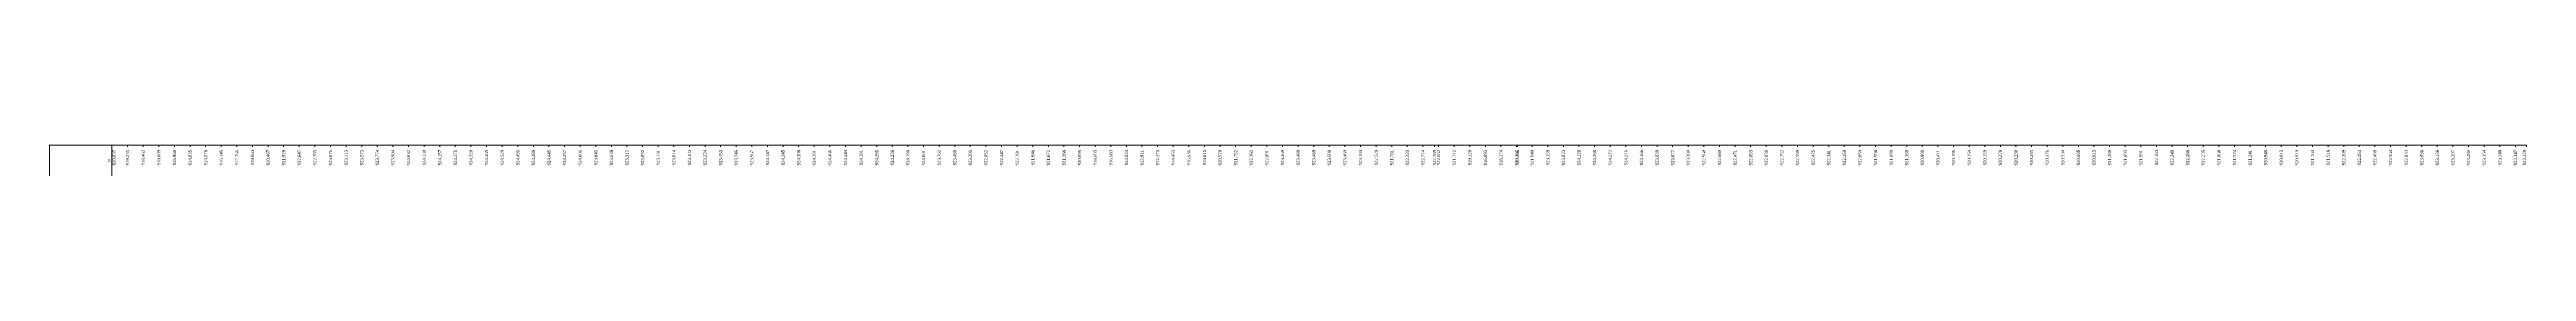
# Model space of a CAD drawing. Header units: metres. Extents: x 478603 to 489313, y 4282657 to 4289463.
# Drawn here: x 483928 to 484721, y 4287270 to 4287280 of the extents above; entities that cross this region are included whole.
import ezdxf

# ---------------------------------------------------------------- set-up
doc = ezdxf.new("R2010")
doc.units = ezdxf.units.M
doc.layers.add('PR_ENK_Z', color=96, linetype='Continuous', lineweight=0)
doc.layers.add('PR_PROFIL', color=153, linetype='Continuous', lineweight=0)
doc.styles.get("Standard").update_dxf_attribs({"font": 'times.ttf'})

msp = doc.modelspace()

# ---------------------------------------------------------------- linework, layer by layer
at = {"layer": 'PR_PROFIL'}
for p, q in [((483927.56, 4287280.07), (484721.12, 4287280.07)), ((483927.56, 4287270.2), (483927.56, 4287280.07)), ((483947.56, 4287270.2), (483947.56, 4287280.07)), ((483947.56, 4287279.57), (483947.56, 4287280.07)), ((483952.56, 4287279.57), (483952.56, 4287280.07)), ((483957.56, 4287279.57), (483957.56, 4287280.07)), ((483962.56, 4287279.57), (483962.56, 4287280.07)), ((483967.56, 4287279.57), (483967.56, 4287280.07)), ((483972.56, 4287279.57), (483972.56, 4287280.07)), ((483977.56, 4287279.57), (483977.56, 4287280.07)), ((483982.56, 4287279.57), (483982.56, 4287280.07)), ((483987.56, 4287279.57), (483987.56, 4287280.07)), ((483992.56, 4287279.57), (483992.56, 4287280.07)), ((483997.56, 4287279.57), (483997.56, 4287280.07)), ((484002.56, 4287279.57), (484002.56, 4287280.07)), ((484007.56, 4287279.57), (484007.56, 4287280.07)), ((484012.56, 4287279.57), (484012.56, 4287280.07)), ((484017.56, 4287279.57), (484017.56, 4287280.07)), ((484022.56, 4287279.57), (484022.56, 4287280.07)), ((484027.56, 4287279.57), (484027.56, 4287280.07)), ((484032.56, 4287279.57), (484032.56, 4287280.07)), ((484037.56, 4287279.57), (484037.56, 4287280.07)), ((484042.56, 4287279.57), (484042.56, 4287280.07)), ((484047.56, 4287279.57), (484047.56, 4287280.07)), ((484052.56, 4287279.57), (484052.56, 4287280.07)), ((484057.56, 4287279.57), (484057.56, 4287280.07)), ((484062.56, 4287279.57), (484062.56, 4287280.07)), ((484067.56, 4287279.57), (484067.56, 4287280.07)), ((484072.56, 4287279.57), (484072.56, 4287280.07)), ((484077.56, 4287279.57), (484077.56, 4287280.07)), ((484082.56, 4287279.57), (484082.56, 4287280.07)), ((484087.56, 4287279.57), (484087.56, 4287280.07)), ((484092.56, 4287279.57), (484092.56, 4287280.07)), ((484097.56, 4287279.57), (484097.56, 4287280.07)), ((484102.56, 4287279.57), (484102.56, 4287280.07)), ((484107.56, 4287279.57), (484107.56, 4287280.07)), ((484112.56, 4287279.57), (484112.56, 4287280.07)), ((484117.56, 4287279.57), (484117.56, 4287280.07)), ((484122.56, 4287279.57), (484122.56, 4287280.07)), ((484127.56, 4287279.57), (484127.56, 4287280.07)), ((484132.56, 4287279.57), (484132.56, 4287280.07)), ((484137.56, 4287279.57), (484137.56, 4287280.07)), ((484142.56, 4287279.57), (484142.56, 4287280.07)), ((484147.56, 4287279.57), (484147.56, 4287280.07)), ((484152.56, 4287279.57), (484152.56, 4287280.07)), ((484157.56, 4287279.57), (484157.56, 4287280.07)), ((484162.56, 4287279.57), (484162.56, 4287280.07)), ((484167.56, 4287279.57), (484167.56, 4287280.07)), ((484172.56, 4287279.57), (484172.56, 4287280.07)), ((484177.56, 4287279.57), (484177.56, 4287280.07)), ((484182.56, 4287279.57), (484182.56, 4287280.07)), ((484187.56, 4287279.57), (484187.56, 4287280.07)), ((484192.56, 4287279.57), (484192.56, 4287280.07)), ((484197.56, 4287279.57), (484197.56, 4287280.07)), ((484202.56, 4287279.57), (484202.56, 4287280.07)), ((484207.56, 4287279.57), (484207.56, 4287280.07)), ((484212.56, 4287279.57), (484212.56, 4287280.07)), ((484217.56, 4287279.57), (484217.56, 4287280.07)), ((484222.56, 4287279.57), (484222.56, 4287280.07)), ((484227.56, 4287279.57), (484227.56, 4287280.07)), ((484232.56, 4287279.57), (484232.56, 4287280.07)), ((484237.56, 4287279.57), (484237.56, 4287280.07)), ((484242.56, 4287279.57), (484242.56, 4287280.07)), ((484247.56, 4287279.57), (484247.56, 4287280.07)), ((484252.56, 4287279.57), (484252.56, 4287280.07)), ((484257.56, 4287279.57), (484257.56, 4287280.07)), ((484262.56, 4287279.57), (484262.56, 4287280.07)), ((484267.56, 4287279.57), (484267.56, 4287280.07)), ((484272.56, 4287279.57), (484272.56, 4287280.07)), ((484277.56, 4287279.57), (484277.56, 4287280.07)), ((484282.56, 4287279.57), (484282.56, 4287280.07)), ((484287.56, 4287279.57), (484287.56, 4287280.07)), ((484292.56, 4287279.57), (484292.56, 4287280.07)), ((484297.56, 4287279.57), (484297.56, 4287280.07)), ((484302.56, 4287279.57), (484302.56, 4287280.07)), ((484307.56, 4287279.57), (484307.56, 4287280.07)), ((484312.56, 4287279.57), (484312.56, 4287280.07)), ((484317.56, 4287279.57), (484317.56, 4287280.07)), ((484322.56, 4287279.57), (484322.56, 4287280.07)), ((484327.56, 4287279.57), (484327.56, 4287280.07)), ((484332.56, 4287279.57), (484332.56, 4287280.07)), ((484337.56, 4287279.57), (484337.56, 4287280.07)), ((484342.56, 4287279.57), (484342.56, 4287280.07)), ((484347.56, 4287279.57), (484347.56, 4287280.07)), ((484352.56, 4287279.57), (484352.56, 4287280.07)), ((484357.56, 4287279.57), (484357.56, 4287280.07)), ((484362.56, 4287279.57), (484362.56, 4287280.07)), ((484367.56, 4287279.57), (484367.56, 4287280.07)), ((484371.27, 4287279.57), (484371.27, 4287280.07)), ((484372.56, 4287279.57), (484372.56, 4287280.07)), ((484377.56, 4287279.57), (484377.56, 4287280.07)), ((484382.56, 4287279.57), (484382.56, 4287280.07)), ((484387.56, 4287279.57), (484387.56, 4287280.07)), ((484392.56, 4287279.57), (484392.56, 4287280.07)), ((484397.56, 4287279.57), (484397.56, 4287280.07)), ((484397.84, 4287279.57), (484397.84, 4287280.07)), ((484402.56, 4287279.57), (484402.56, 4287280.07)), ((484407.56, 4287279.57), (484407.56, 4287280.07)), ((484412.56, 4287279.57), (484412.56, 4287280.07)), ((484417.56, 4287279.57), (484417.56, 4287280.07)), ((484422.56, 4287279.57), (484422.56, 4287280.07)), ((484427.56, 4287279.57), (484427.56, 4287280.07)), ((484432.56, 4287279.57), (484432.56, 4287280.07)), ((484437.56, 4287279.57), (484437.56, 4287280.07)), ((484442.56, 4287279.57), (484442.56, 4287280.07)), ((484447.56, 4287279.57), (484447.56, 4287280.07)), ((484452.56, 4287279.57), (484452.56, 4287280.07)), ((484457.56, 4287279.57), (484457.56, 4287280.07)), ((484462.56, 4287279.57), (484462.56, 4287280.07)), ((484467.56, 4287279.57), (484467.56, 4287280.07)), ((484472.56, 4287279.57), (484472.56, 4287280.07)), ((484477.56, 4287279.57), (484477.56, 4287280.07)), ((484482.56, 4287279.57), (484482.56, 4287280.07)), ((484487.56, 4287279.57), (484487.56, 4287280.07)), ((484492.56, 4287279.57), (484492.56, 4287280.07)), ((484497.56, 4287279.57), (484497.56, 4287280.07)), ((484502.56, 4287279.57), (484502.56, 4287280.07)), ((484507.56, 4287279.57), (484507.56, 4287280.07)), ((484512.56, 4287279.57), (484512.56, 4287280.07)), ((484517.56, 4287279.57), (484517.56, 4287280.07)), ((484522.56, 4287279.57), (484522.56, 4287280.07)), ((484527.56, 4287279.57), (484527.56, 4287280.07)), ((484532.56, 4287279.57), (484532.56, 4287280.07)), ((484537.56, 4287279.57), (484537.56, 4287280.07)), ((484542.56, 4287279.57), (484542.56, 4287280.07)), ((484547.56, 4287279.57), (484547.56, 4287280.07)), ((484552.56, 4287279.57), (484552.56, 4287280.07)), ((484557.56, 4287279.57), (484557.56, 4287280.07)), ((484562.56, 4287279.57), (484562.56, 4287280.07)), ((484567.56, 4287279.57), (484567.56, 4287280.07)), ((484572.56, 4287279.57), (484572.56, 4287280.07)), ((484577.56, 4287279.57), (484577.56, 4287280.07)), ((484582.56, 4287279.57), (484582.56, 4287280.07)), ((484587.56, 4287279.57), (484587.56, 4287280.07)), ((484592.56, 4287279.57), (484592.56, 4287280.07)), ((484597.56, 4287279.57), (484597.56, 4287280.07)), ((484602.56, 4287279.57), (484602.56, 4287280.07)), ((484607.56, 4287279.57), (484607.56, 4287280.07)), ((484612.56, 4287279.57), (484612.56, 4287280.07)), ((484617.56, 4287279.57), (484617.56, 4287280.07)), ((484622.56, 4287279.57), (484622.56, 4287280.07)), ((484627.56, 4287279.57), (484627.56, 4287280.07)), ((484632.56, 4287279.57), (484632.56, 4287280.07)), ((484637.56, 4287279.57), (484637.56, 4287280.07)), ((484642.56, 4287279.57), (484642.56, 4287280.07)), ((484647.56, 4287279.57), (484647.56, 4287280.07)), ((484652.56, 4287279.57), (484652.56, 4287280.07)), ((484657.56, 4287279.57), (484657.56, 4287280.07)), ((484662.56, 4287279.57), (484662.56, 4287280.07)), ((484667.56, 4287279.57), (484667.56, 4287280.07)), ((484672.56, 4287279.57), (484672.56, 4287280.07)), ((484677.56, 4287279.57), (484677.56, 4287280.07)), ((484682.56, 4287279.57), (484682.56, 4287280.07)), ((484687.56, 4287279.57), (484687.56, 4287280.07)), ((484692.56, 4287279.57), (484692.56, 4287280.07)), ((484697.56, 4287279.57), (484697.56, 4287280.07)), ((484702.56, 4287279.57), (484702.56, 4287280.07)), ((484707.56, 4287279.57), (484707.56, 4287280.07)), ((484712.56, 4287279.57), (484712.56, 4287280.07)), ((484717.56, 4287279.57), (484717.56, 4287280.07)), ((484721.12, 4287279.57), (484721.12, 4287280.07))]:
    msp.add_line(p, q, dxfattribs=at)

# ---------------------------------------------------------------- texts
at = {"layer": 'PR_ENK_Z'}
msp.add_text('Z', height=1, dxfattribs=at).set_placement((483946.18, 4287274.63))
for s, p in [('920.037', (483948.72, 4287273.57)), ('919.233', (483953.06, 4287273.57)), ('918.462', (483958.06, 4287273.57)), ('918.009', (483963.06, 4287273.57)), ('915.960', (483968.06, 4287273.57)), ('914.035', (483973.06, 4287273.57)), ('914.576', (483978.06, 4287273.57)), ('916.145', (483983.06, 4287273.57)), ('917.766', (483988.06, 4287273.57)), ('919.063', (483993.06, 4287273.57)), ('920.467', (483998.06, 4287273.57)), ('921.929', (484003.06, 4287273.57)), ('922.647', (484008.06, 4287273.57)), ('922.785', (484013.06, 4287273.57)), ('923.076', (484018.06, 4287273.57)), ('923.313', (484023.06, 4287273.57)), ('923.573', (484028.06, 4287273.57)), ('923.774', (484033.06, 4287273.57)), ('923.904', (484038.06, 4287273.57)), ('924.032', (484043.06, 4287273.57)), ('924.130', (484048.06, 4287273.57)), ('924.157', (484053.06, 4287273.57)), ('924.175', (484058.06, 4287273.57)), ('924.320', (484063.06, 4287273.57)), ('924.465', (484068.06, 4287273.57)), ('924.529', (484073.06, 4287273.57)), ('924.495', (484078.06, 4287273.57)), ('924.499', (484083.06, 4287273.57)), ('924.445', (484088.06, 4287273.57)), ('924.257', (484093.06, 4287273.57)), ('924.006', (484098.06, 4287273.57)), ('923.845', (484103.06, 4287273.57)), ('923.638', (484108.06, 4287273.57)), ('923.312', (484113.06, 4287273.57)), ('923.092', (484118.06, 4287273.57)), ('923.131', (484123.06, 4287273.57)), ('923.014', (484128.06, 4287273.57)), ('923.103', (484133.06, 4287273.57)), ('923.224', (484138.06, 4287273.57)), ('923.453', (484143.06, 4287273.57)), ('923.746', (484148.06, 4287273.57)), ('923.967', (484153.06, 4287273.57)), ('924.147', (484158.06, 4287273.57)), ('924.245', (484163.06, 4287273.57)), ('924.306', (484168.06, 4287273.57)), ('924.391', (484173.06, 4287273.57)), ('924.466', (484178.06, 4287273.57)), ('924.443', (484183.06, 4287273.57)), ('924.391', (484188.06, 4287273.57)), ('924.295', (484193.06, 4287273.57)), ('924.236', (484198.06, 4287273.57)), ('924.196', (484203.06, 4287273.57)), ('924.001', (484208.06, 4287273.57)), ('923.762', (484213.06, 4287273.57)), ('923.490', (484218.06, 4287273.57)), ('923.203', (484223.06, 4287273.57)), ('922.852', (484228.06, 4287273.57)), ('922.447', (484233.06, 4287273.57)), ('922.181', (484238.06, 4287273.57)), ('921.946', (484243.06, 4287273.57)), ('921.672', (484248.06, 4287273.57)), ('921.366', (484253.06, 4287273.57)), ('920.695', (484258.06, 4287273.57)), ('918.695', (484263.06, 4287273.57)), ('916.683', (484268.06, 4287273.57)), ('914.824', (484273.06, 4287273.57)), ('912.911', (484278.06, 4287273.57)), ('912.373', (484283.06, 4287273.57)), ('914.453', (484288.06, 4287273.57)), ('916.636', (484293.06, 4287273.57)), ('918.815', (484298.06, 4287273.57)), ('920.570', (484303.06, 4287273.57)), ('921.752', (484308.06, 4287273.57)), ('922.363', (484313.06, 4287273.57)), ('922.891', (484318.06, 4287273.57)), ('923.269', (484323.06, 4287273.57)), ('923.490', (484328.06, 4287273.57)), ('923.469', (484333.06, 4287273.57)), ('923.500', (484338.06, 4287273.57)), ('923.469', (484343.06, 4287273.57)), ('923.103', (484348.06, 4287273.57)), ('922.529', (484353.06, 4287273.57)), ('921.781', (484358.06, 4287273.57)), ('922.323', (484363.06, 4287273.57)), ('922.714', (484368.06, 4287273.57)), ('922.789', (484371.77, 4287273.57)), ('922.662', (484373.06, 4287273.57)), ('921.112', (484378.06, 4287273.57)), ('919.120', (484383.06, 4287273.57)), ('916.893', (484388.06, 4287273.57)), ('918.174', (484393.06, 4287273.57)), ('920.167', (484398.06, 4287273.57)), ('920.266', (484398.34, 4287273.57)), ('921.940', (484403.06, 4287273.57)), ('923.359', (484408.06, 4287273.57)), ('923.833', (484413.06, 4287273.57)), ('924.129', (484418.06, 4287273.57)), ('924.288', (484423.06, 4287273.57)), ('924.272', (484428.06, 4287273.57)), ('924.216', (484433.06, 4287273.57)), ('924.166', (484438.06, 4287273.57)), ('923.830', (484443.06, 4287273.57)), ('923.677', (484448.06, 4287273.57)), ('923.300', (484453.06, 4287273.57)), ('922.960', (484458.06, 4287273.57)), ('922.680', (484463.06, 4287273.57)), ('922.471', (484468.06, 4287273.57)), ('922.653', (484473.06, 4287273.57)), ('922.838', (484478.06, 4287273.57)), ('922.752', (484483.06, 4287273.57)), ('922.599', (484488.06, 4287273.57)), ('922.475', (484493.06, 4287273.57)), ('922.341', (484498.06, 4287273.57)), ('922.159', (484503.06, 4287273.57)), ('922.059', (484508.06, 4287273.57)), ('921.998', (484513.06, 4287273.57)), ('921.690', (484518.06, 4287273.57)), ('921.360', (484523.06, 4287273.57)), ('920.908', (484528.06, 4287273.57)), ('920.411', (484533.06, 4287273.57)), ('920.186', (484538.06, 4287273.57)), ('920.154', (484543.06, 4287273.57)), ('920.159', (484548.06, 4287273.57)), ('920.279', (484553.06, 4287273.57)), ('920.230', (484558.06, 4287273.57)), ('920.283', (484563.06, 4287273.57)), ('920.376', (484568.06, 4287273.57)), ('920.534', (484573.06, 4287273.57)), ('920.685', (484578.06, 4287273.57)), ('920.913', (484583.06, 4287273.57)), ('921.280', (484588.06, 4287273.57)), ('921.693', (484593.06, 4287273.57)), ('921.991', (484598.06, 4287273.57)), ('922.163', (484603.06, 4287273.57)), ('922.249', (484608.06, 4287273.57)), ('922.266', (484613.06, 4287273.57)), ('922.235', (484618.06, 4287273.57)), ('921.868', (484623.06, 4287273.57)), ('921.574', (484628.06, 4287273.57)), ('921.241', (484633.06, 4287273.57)), ('920.948', (484638.06, 4287273.57)), ('920.813', (484643.06, 4287273.57)), ('920.919', (484648.06, 4287273.57)), ('921.164', (484653.06, 4287273.57)), ('921.518', (484658.06, 4287273.57)), ('922.309', (484663.06, 4287273.57)), ('922.454', (484668.06, 4287273.57)), ('922.499', (484673.06, 4287273.57)), ('922.564', (484678.06, 4287273.57)), ('922.833', (484683.06, 4287273.57)), ('923.096', (484688.06, 4287273.57)), ('923.136', (484693.06, 4287273.57)), ('923.207', (484698.06, 4287273.57)), ('923.280', (484703.06, 4287273.57)), ('923.354', (484708.06, 4287273.57)), ('923.348', (484713.06, 4287273.57)), ('923.347', (484718.06, 4287273.57)), ('923.329', (484720.95, 4287273.57))]:
    msp.add_text(s, height=1, rotation=90, dxfattribs=at).set_placement(p)

doc.saveas('drawing.dxf')
